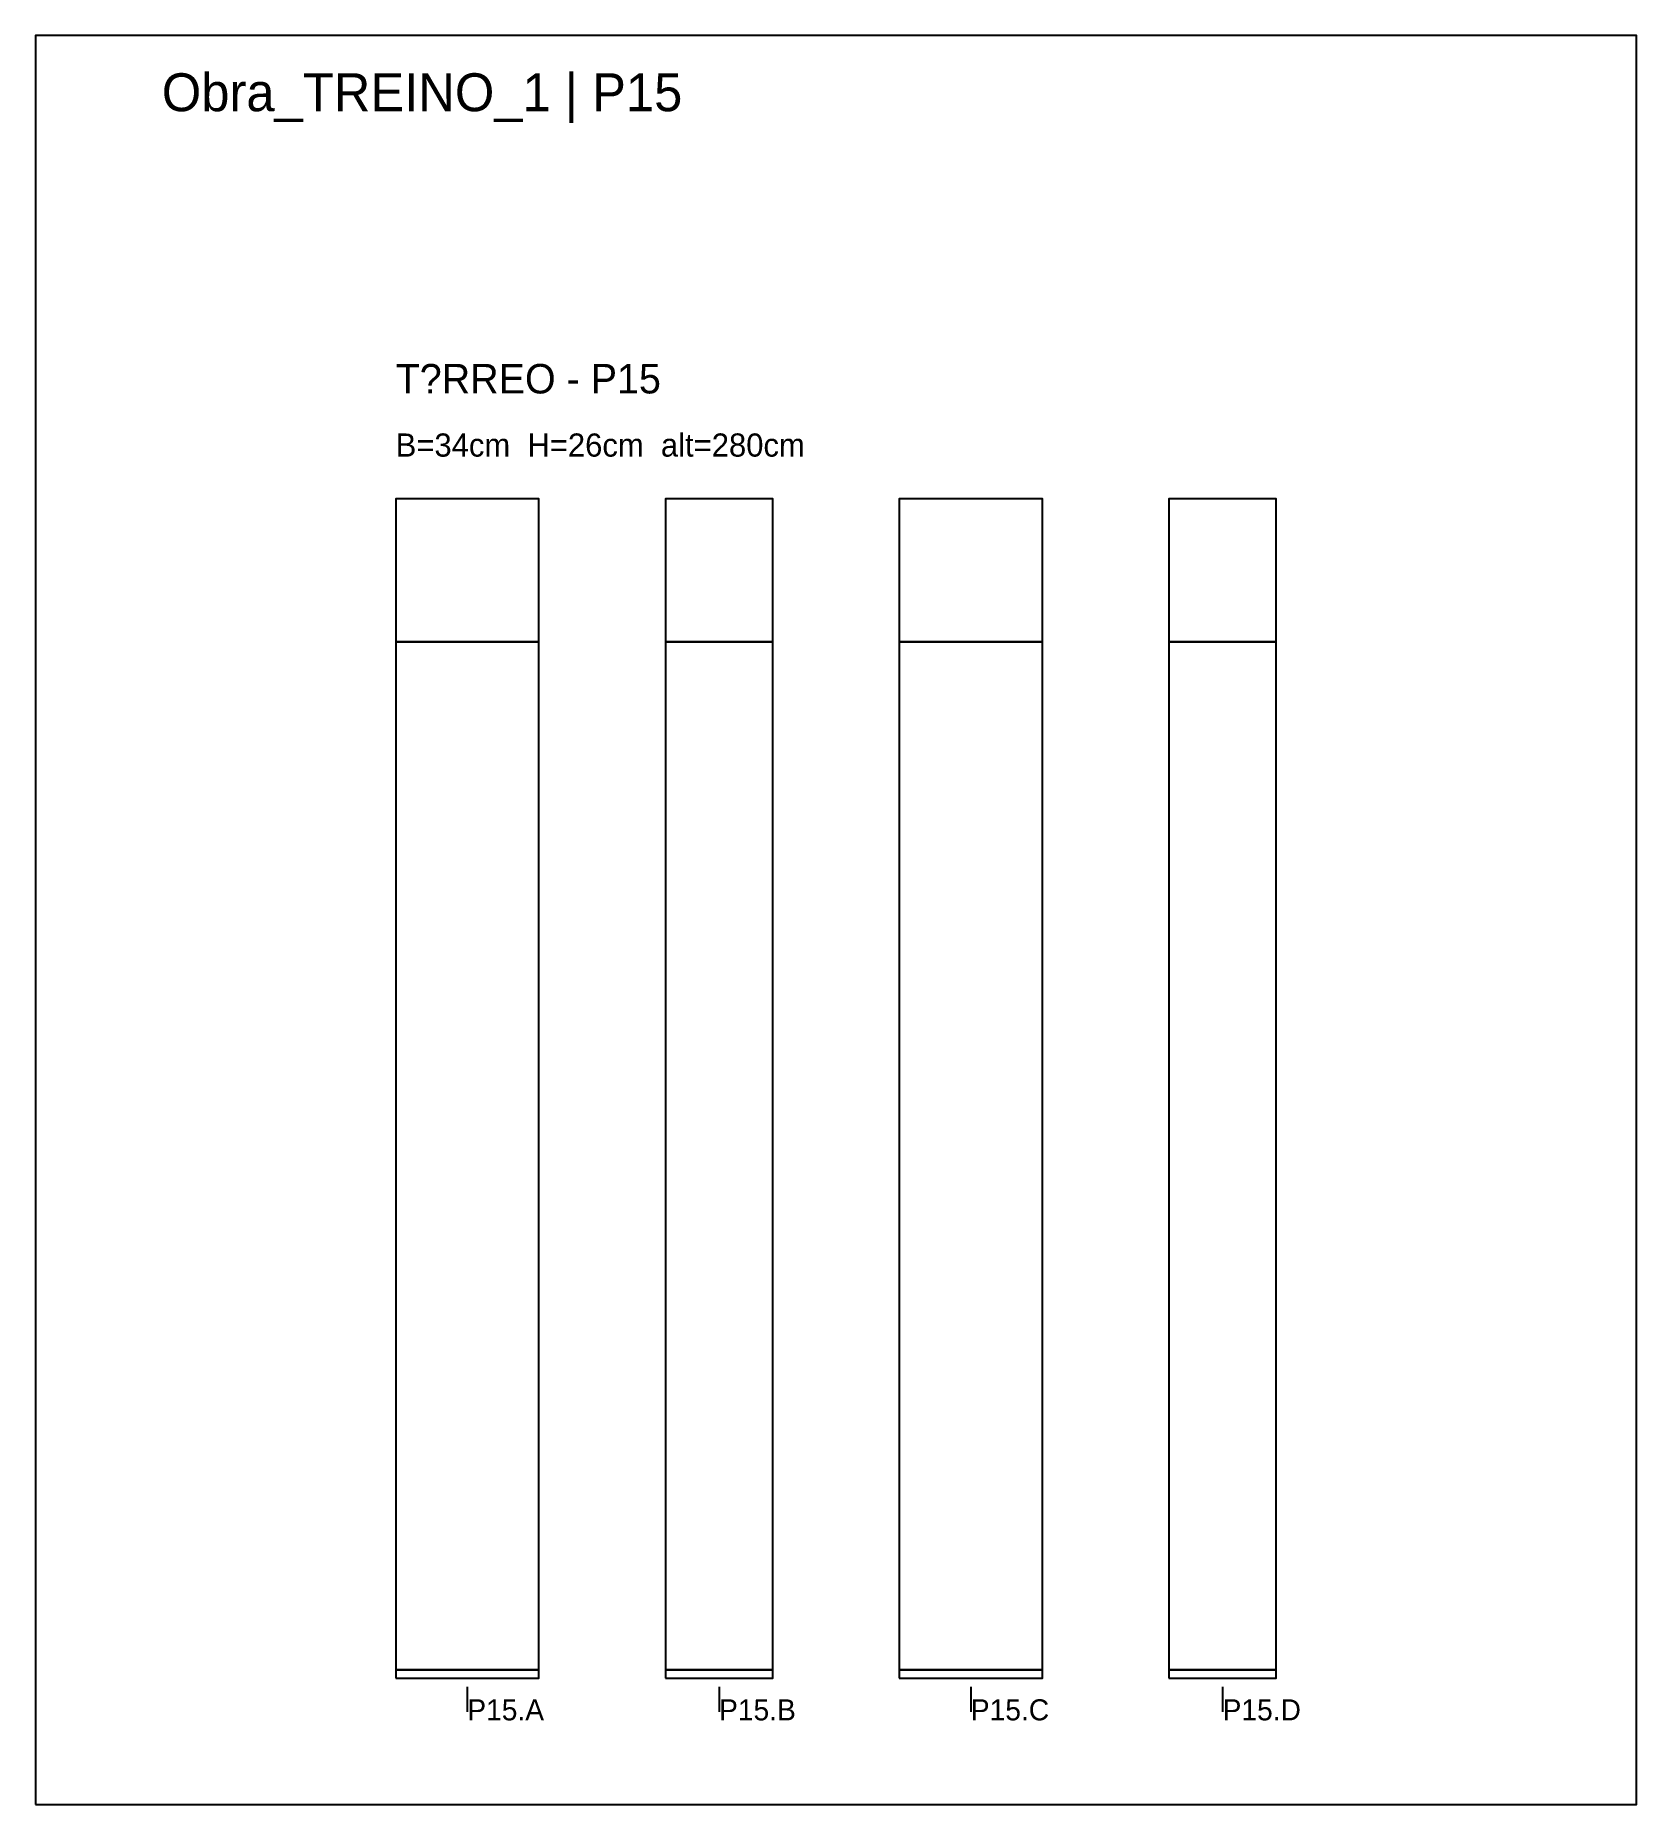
# Model space of a CAD drawing. Header units: metres. Extents: x 0 to 19000, y -21000 to 0.
# Drawn here: x 11400 to 15200, y -4200 to 0 of the extents above; entities that cross this region are included whole.
import ezdxf

# ---------------------------------------------------------------- set-up
doc = ezdxf.new("R2010")
doc.units = ezdxf.units.M
for name, color, linetype in [('CELL_BORDER', 8, 'Continuous'), ('COTA', 3, 'Continuous'), ('Cota Secao (2x)', 3, 'Continuous'), ('LABEL_ID', 3, 'Continuous'), ('NOMENCLATURA', 1, 'Continuous'), ('Paineis', 7, 'Continuous'), ('Texto Secao', 2, 'Continuous')]:
    doc.layers.add(name, color=color, linetype=linetype)

msp = doc.modelspace()

# ---------------------------------------------------------------- texts
at = {"layer": 'Cota Secao (2x)'}
msp.add_text('B=34cm  H=26cm  alt=280cm', height=55, dxfattribs=at).set_placement((12255, -1000))
at = {"layer": 'LABEL_ID'}
msp.add_text('Obra_TREINO_1 | P15', height=90, dxfattribs=at).set_placement((11700, -180))
at = {"layer": 'NOMENCLATURA'}
msp.add_text('T?RREO - P15', height=70, dxfattribs=at).set_placement((12255, -850))
at = {"layer": 'Texto Secao'}
for s, p in [('P15.A', (12425, -4000)), ('P15.B', (13022.5, -4000)), ('P15.C', (13620, -4000)), ('P15.D', (14217.5, -4000))]:
    msp.add_text(s, height=50, dxfattribs=at).set_placement(p)

# ---------------------------------------------------------------- linework, layer by layer
at = {"layer": 'CELL_BORDER'}
msp.add_lwpolyline([(11400, -4200), (15200, -4200), (15200, 0), (11400, 0)], close=True, dxfattribs=at)
at = {"layer": 'COTA'}
for p, q in [((12425, -3920), (12425, -3980)), ((13022.5, -3920), (13022.5, -3980)), ((13620, -3920), (13620, -3980)), ((14217.5, -3920), (14217.5, -3980))]:
    msp.add_line(p, q, dxfattribs=at)
at = {"layer": 'Paineis'}
for points in [[(12255, -1440), (12595, -1440), (12595, -1100), (12255, -1100)], [(12895, -1440), (13150, -1440), (13150, -1100), (12895, -1100)], [(13450, -1440), (13790, -1440), (13790, -1100), (13450, -1100)], [(14090, -1440), (14345, -1440), (14345, -1100), (14090, -1100)], [(12255, -3880), (12595, -3880), (12595, -1440), (12255, -1440)], [(12895, -3880), (13150, -3880), (13150, -1440), (12895, -1440)], [(13450, -3880), (13790, -3880), (13790, -1440), (13450, -1440)], [(14090, -3880), (14345, -3880), (14345, -1440), (14090, -1440)], [(12255, -3900), (12595, -3900), (12595, -3880), (12255, -3880)], [(12895, -3900), (13150, -3900), (13150, -3880), (12895, -3880)], [(13450, -3900), (13790, -3900), (13790, -3880), (13450, -3880)], [(14090, -3900), (14345, -3900), (14345, -3880), (14090, -3880)]]:
    msp.add_lwpolyline(points, close=True, dxfattribs=at)

msp.set_redraw_order([(e.dxf.handle, doc.entitydb.next_handle()) for e in msp.query("TEXT MTEXT ATTDEF DIMENSION ARC_DIMENSION")])  # texts and dimensions are drawn at this point

doc.saveas('drawing.dxf')
